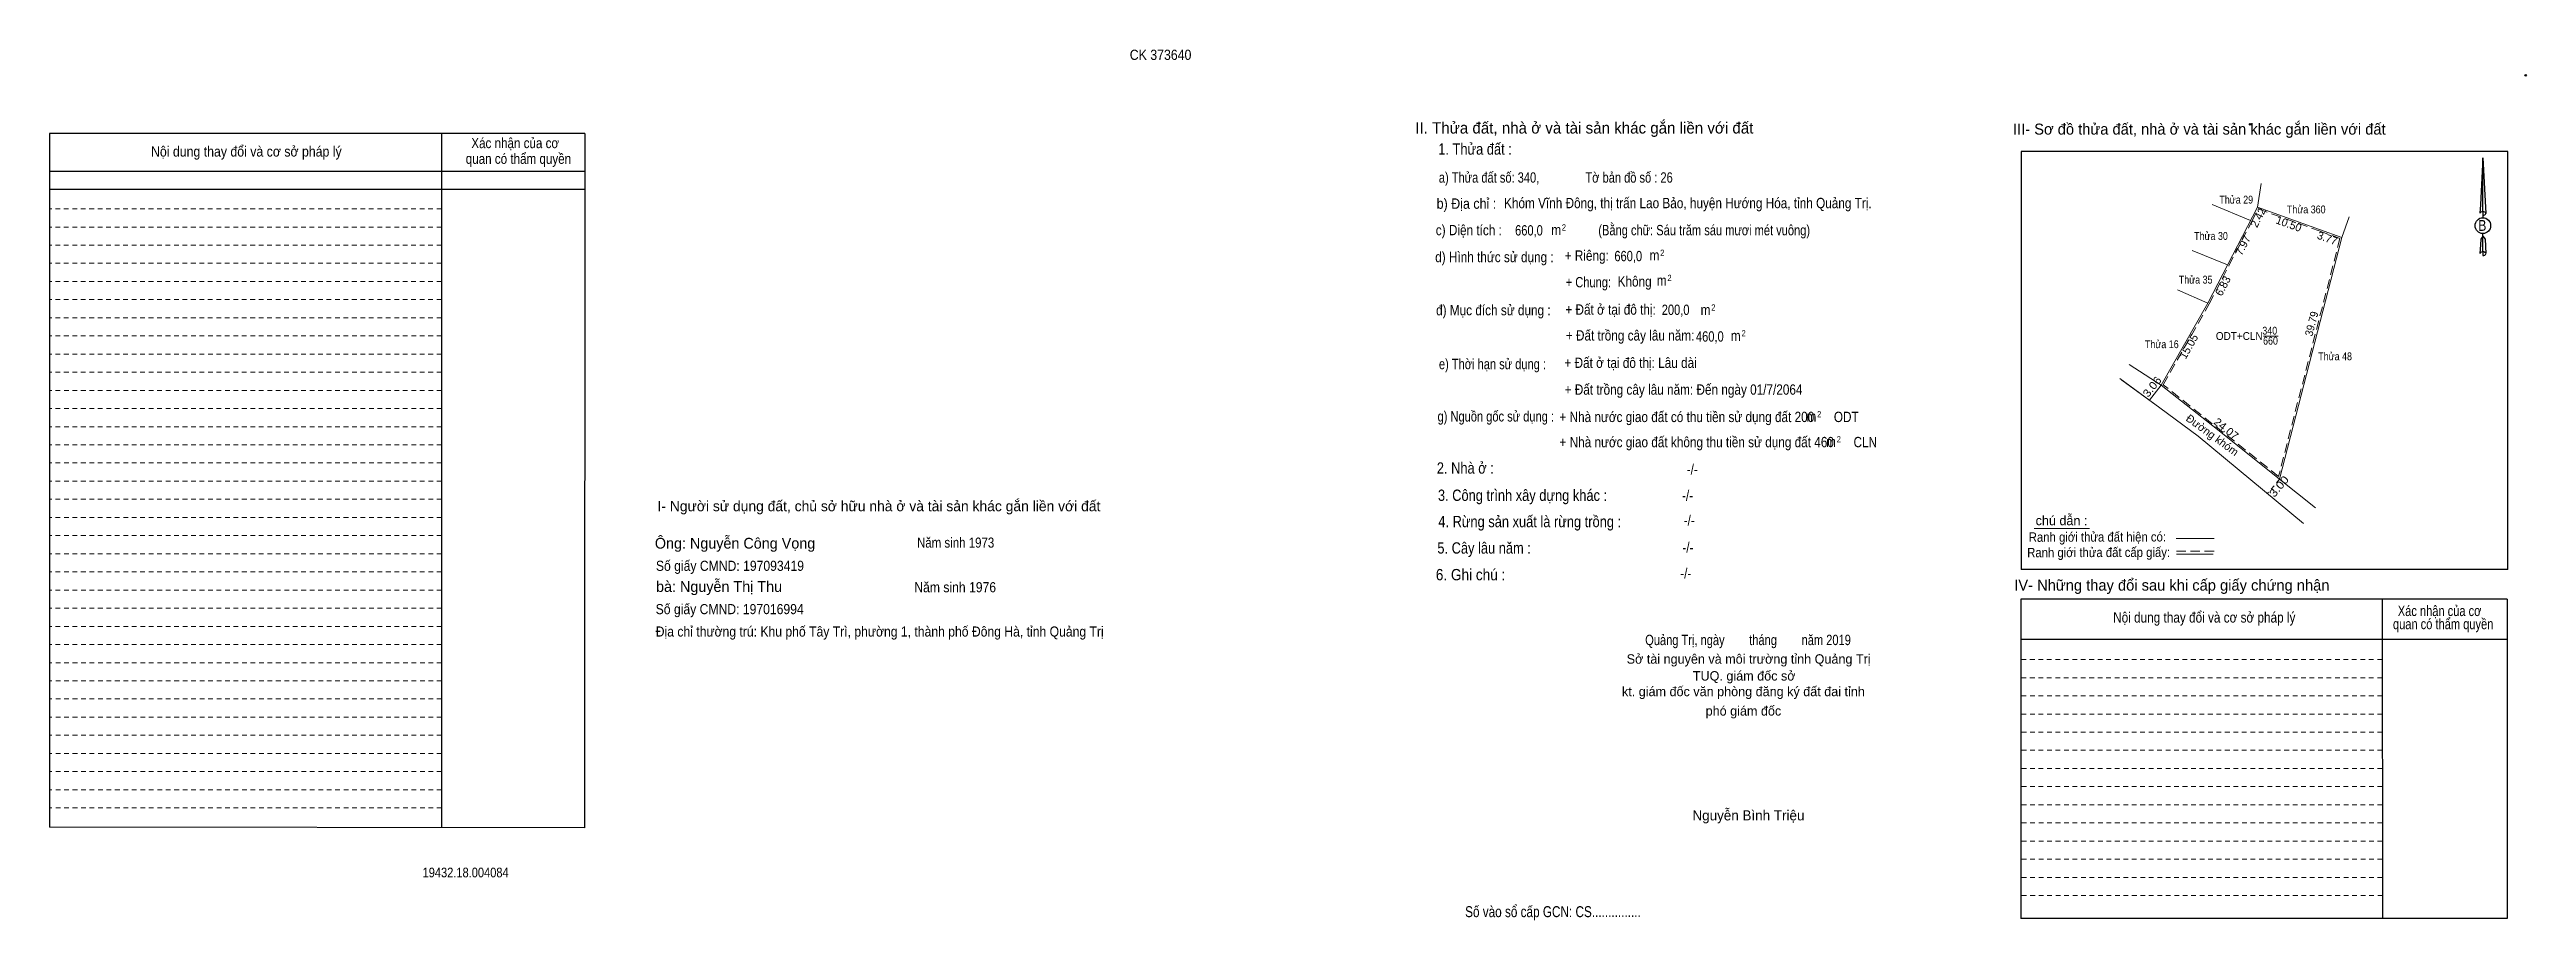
# Model space of a CAD drawing. Header units: metres. Extents: x 537626 to 538299, y 1837633 to 1837777.
# Drawn here: x 537625.6 to 538020.3, y 1837637.8 to 1837776.6 of the extents above; entities that cross this region are included whole.
import ezdxf
from ezdxf.enums import TextEntityAlignment as Align

# ---------------------------------------------------------------- set-up
doc = ezdxf.new("R2010")
doc.units = ezdxf.units.M
doc.header["$LTSCALE"] = 0.5
doc.header["$PDMODE"] = 32
doc.header["$PDSIZE"] = 0.25
doc.linetypes.add('MEDIUM_DASHED', pattern=[4.5, 3, -1.5])
doc.linetypes.add('SHORT_DASHED', pattern=[2.7, 1.5, -1.2])
for name, color, linetype, lineweight in [('17', 7, 'Continuous', 13), ('18', 7, 'Continuous', 25), ('2', 7, 'SHORT_DASHED', 13), ('28', 7, 'Continuous', 25), ('55', 7, 'Continuous', 13), ('8', 7, 'Continuous', 13)]:
    doc.layers.add(name, color=color, linetype=linetype, lineweight=lineweight)
doc.layers.add('40', color=7, linetype='Continuous')
doc.layers.add('5', color=7, linetype='Continuous')

msp = doc.modelspace()

# ---------------------------------------------------------------- texts
at = {"layer": '18'}
for s, height, p in [('II. Thửa đất, nhà ở và tài sản khác gắn liền với đất', 1.8, (537870.16, 1837763.23)), ('Sở tài nguyên và môi trường tỉnh Quảng Trị', 1.5, (537896.34, 1837678.75)), ('kt. giám đốc văn phòng đăng ký đất đai tỉnh', 1.5, (537895.505, 1837673.57)), ('TUQ. giám đốc sở', 1.5, (537895.63, 1837676.06)), ('phó giám đốc', 1.5, (537895.51, 1837670.48)), ('Nguyễn Bình Triệu', 1.6, (537896.31, 1837653.78))]:
    msp.add_text(s, height=height, dxfattribs=at).set_placement(p, align=Align.CENTER)
for s, height, width, p in [('1. Thửa đất :', 1.8, 0.85, (537852.745, 1837759.86)), ('b) Địa chỉ : ', 1.65, 0.9, (537851.65, 1837751.24)), ('c) Diện tích :                                                   ', 1.65, 0.85, (537865.045, 1837747.02)), ('660,0', 1.65, 0.8, (537861.335, 1837746.98)), (' m', 1.65, 0.85, (537865.415, 1837747.06)), ('2', 1, 0.75, (537866.905, 1837747.77)), ('B', 1.728, 0.85, (538013.235, 1837747.72)), ('d) Hình thức sử dụng :', 1.65, 0.85, (537855.835, 1837742.73)), ('+ Riêng: ', 1.65, 0.85, (537870.805, 1837742.96)), ('660,0', 1.65, 0.8, (537877.155, 1837742.88)), (' m', 1.65, 0.85, (537881.075, 1837743.02)), ('2', 1, 0.75, (537882.585, 1837743.73)), ('       + Chung:', 1.65, 0.8, (537869.085, 1837738.72)), ('Không', 1.65, 0.85, (537878.175, 1837738.84)), (' m', 1.65, 0.85, (537882.225, 1837739)), ('2', 1, 0.75, (537883.735, 1837739.72)), ('đ) Mục đích sử dụng :', 1.65, 0.85, (537855.665, 1837734.26)), ('+ Đất ở tại đô thị:', 1.65, 0.85, (537874.34, 1837734.36)), ('200,0', 1.65, 0.8, (537884.705, 1837734.32)), (' m', 1.65, 0.85, (537889.215, 1837734.3)), ('2', 1, 0.75, (537890.725, 1837735.01)), ('460,0', 1.65, 0.8, (537890.155, 1837730.07)), (' m', 1.65, 0.85, (537894.025, 1837730.19)), ('2', 1, 0.75, (537895.535, 1837730.9)), ('e) Thời hạn sử dụng :', 1.65, 0.8, (537855.52, 1837725.68)), ('+ Đất ở tại đô thị: Lâu dài', 1.65, 0.85, (537877.53, 1837725.88)), ('g) Nguồn gốc sử dụng :', 1.65, 0.8, (537856.05, 1837717.34)), (' m', 1.65, 0.85, (537906.075, 1837717.3)), ('2', 1, 0.75, (537907.585, 1837718.01)), (' m', 1.65, 0.85, (537909.195, 1837713.29)), ('2', 1, 0.75, (537910.705, 1837714)), ('2. Nhà ở :', 1.8, 0.85, (537851.195, 1837709.03)), ('3. Công trình xây dựng khác :', 1.8, 0.85, (537860.31, 1837704.69)), ('4. Rừng sản xuất là rừng trồng :', 1.8, 0.85, (537861.455, 1837700.5)), ('5. Cây lâu năm :', 1.8, 0.85, (537854.19, 1837696.29)), ('6. Ghi chú :', 1.8, 0.9, (537852.035, 1837692.04)), ('Quảng Trị, ngày        tháng        năm 2019', 1.65, 0.8, (537896.24, 1837681.71)), ('19432.18.004084', 1.55, 0.85, (537691.905, 1837644.7)), ('Số vào sổ cấp GCN: CS...............', 1.75, 0.8, (537865.16, 1837638.36))]:
    msp.add_text(s, height=height, dxfattribs=dict(at, width=width)).set_placement(p, align=Align.CENTER)
for s, width, p in [('a) Thửa đất số: 340,               Tờ bản đồ số : 26', 0.8, (537846.98, 1837755.4)), ('Khóm Vĩnh Đông, thị trấn Lao Bảo, huyện Hướng Hóa, tỉnh Quảng Trị.', 0.85, (537857.37, 1837751.33)), ('(Bằng chữ: Sáu trăm sáu mươi mét vuông)', 0.8, (537872.39, 1837747.01)), ('+ Đất trồng cây lâu năm:', 0.85, (537867.21, 1837730.24)), ('+ Đất trồng cây lâu năm: Đến ngày 01/7/2064', 0.85, (537867.02, 1837721.61)), ('+ Nhà nước giao đất có thu tiền sử dụng đất 200      ODT', 0.85, (537866.19, 1837717.25)), ('+ Nhà nước giao đất không thu tiền sử dụng đất 460      CLN', 0.85, (537866.2, 1837713.24))]:
    msp.add_text(s, height=1.65, dxfattribs=dict(at, width=width)).set_placement(p)
at = {"layer": '2'}
for s, width, p in [('Xác nhận của cơ', 0.85, (537699.805, 1837760.9)), ('Xác nhận của cơ', 0.85, (537699.805, 1837760.9)), ('Nội dung thay đổi và cơ sở pháp lý', 0.9, (537656.97, 1837759.56)), ('Nội dung thay đổi và cơ sở pháp lý', 0.9, (537656.97, 1837759.56)), (' quan có thẩm quyền', 0.85, (537700.065, 1837758.4)), (' quan có thẩm quyền', 0.85, (537700.065, 1837758.4))]:
    msp.add_text(s, height=1.63, dxfattribs=dict(at, width=width)).set_placement(p, align=Align.CENTER)
at = {"layer": '28'}
for s, height, p in [('III- Sơ đồ thửa đất, nhà ở và tài sản khác gắn liền với đất', 1.75, (537968.15, 1837763.06)), ('I- Người sử dụng đất, chủ sở hữu nhà ở và tài sản khác gắn liền với đất', 1.653, (537757.765, 1837703.04)), ('IV- Những thay đổi sau khi cấp giấy chứng nhận', 1.75, (537963.775, 1837690.39))]:
    msp.add_text(s, height=height, dxfattribs=at).set_placement(p, align=Align.CENTER)
for s, height, width, p in [('-/-', 1.65, 0.85, (537887.365, 1837708.9)), ('-/-', 1.65, 0.85, (537886.605, 1837704.72)), ('-/-', 1.65, 0.85, (537886.875, 1837700.77)), ('Năm sinh 1973', 1.61, 0.85, (537769.985, 1837697.24)), ('-/-', 1.65, 0.85, (537886.665, 1837696.44)), ('Năm sinh 1976', 1.61, 0.9, (537769.915, 1837690.13)), ('-/-', 1.65, 0.85, (537886.325, 1837692.32)), ('Nội dung thay đổi và cơ sở pháp lý', 1.65, 0.85, (537968.94, 1837685.3)), ('Xác nhận của cơ', 1.65, 0.8, (538006.435, 1837686.34)), (' quan có thẩm quyền', 1.65, 0.8, (538006.755, 1837684.25))]:
    msp.add_text(s, height=height, dxfattribs=dict(at, width=width)).set_placement(p, align=Align.CENTER)
for s, p in [('Ông: Nguyễn Công Vọng', (537722.06, 1837697.09)), ('bà: Nguyễn Thị Thu', (537722.25, 1837690.19))]:
    msp.add_text(s, height=1.71, dxfattribs=at).set_placement(p)
at = {"layer": '28', "width": 0.9}
for s, p in [('Số giấy CMND: 197093419', (537722.23, 1837693.54)), ('Số giấy CMND: 197016994', (537722.19, 1837686.64)), ('Địa chỉ thường trú: Khu phố Tây Trì, phường 1, thành phố Đông Hà, tỉnh Quảng Trị', (537722.2, 1837683.07))]:
    msp.add_text(s, height=1.61, dxfattribs=at).set_placement(p)
at = {"layer": '40', "width": 0.9}
msp.add_text('CK 373640', height=1.63, dxfattribs=at).set_placement((537802.64, 1837774.96), align=Align.CENTER)
at = {"layer": '55'}
msp.add_text('chú dẫn :', height=1.5, rotation=359.974, dxfattribs=at).set_placement((537946.1947, 1837700.8078), align=Align.CENTER)
at = {"layer": '55', "width": 0.9}
for s, p in [('Ranh giới thửa đất hiện có:', (537951.9082, 1837698.1949)), ('Ranh giới thửa đất cấp giấy:', (537952.1082, 1837695.7359))]:
    msp.add_text(s, height=1.5, rotation=0.135, dxfattribs=at).set_placement(p, align=Align.CENTER)
at = {"layer": '8'}
for s, width, p in [('Thửa 29', 0.85, (537974.03, 1837752.07)), ('Thửa 360', 0.85, (537985.185, 1837750.51)), ('Thửa 30', 0.85, (537970.01, 1837746.28)), ('Thửa 35', 0.85, (537967.565, 1837739.32)), ('Thửa 16', 0.85, (537962.175, 1837729.03)), ('ODT+CLN', 0.95, (537974.51, 1837730.34)), ('340', 0.85, (537979.37, 1837731.19)), ('660', 0.85, (537979.49, 1837729.59)), ('Thửa 48', 0.85, (537989.785, 1837727.1))]:
    msp.add_text(s, height=1.25, dxfattribs=dict(at, width=width)).set_placement(p, align=Align.CENTER)
for s, rotation, p in [('2.42', 62.694, (537978.079, 1837749.5683)), ('10.50', 340.185, (537982.1931, 1837748.237)), ('7.97', 62.6, (537975.644, 1837745.1224)), ('3.77', 340.173, (537988.333, 1837745.9645)), ('6.83', 62.648, (537972.4674, 1837738.6528)), ('15.05', 60.453, (537967.0054, 1837728.9918)), ('Đường khóm', 323.779, (537969.8557, 1837714.6751))]:
    msp.add_text(s, height=1.25, rotation=rotation, dxfattribs=at).set_placement(p, align=Align.CENTER)
for s, rotation, width, p in [('39.79', 75.548, 0.95, (537986.6507, 1837732.764)), ('3.06', 51.633, 1.1, (537961.1133, 1837722.4921)), ('24.07', 321.511, 1.05, (537972.046, 1837715.6899)), ('3.00', 49.999, 1.15, (537981.3204, 1837706.5983))]:
    msp.add_text(s, height=1.25, rotation=rotation, dxfattribs=dict(at, width=width)).set_placement(p, align=Align.CENTER)

# ---------------------------------------------------------------- linework, layer by layer
at = {"layer": '17'}
for p, q in [((537964.44, 1837698.7), (537970.54, 1837698.7)), ((537964.5, 1837696.22), (537970.35, 1837696.22)), ((537964.5, 1837696.22), (537970.35, 1837696.22))]:
    msp.add_line(p, q, dxfattribs=at)
at = {"layer": '17', "linetype": 'MEDIUM_DASHED'}
msp.add_line((537964.49, 1837696.66), (537970.49, 1837696.66), dxfattribs=at)
at = {"layer": '18'}
for p, q in [((538013.31, 1837759.35), (538013.78, 1837750.51)), ((538013.31, 1837759.35), (538013.78, 1837750.51)), ((538013.31, 1837759.35), (538013.78, 1837750.51)), ((538012.93, 1837751.89), (538012.85, 1837750.53)), ((538013.31, 1837750.81), (538013.31, 1837750.47)), ((538013.31, 1837750.47), (538013.31, 1837750.21)), ((538013.31, 1837750.21), (538013.31, 1837749.87)), ((538013.31, 1837750.21), (538013.31, 1837749.87)), ((538013.31, 1837750.21), (538013.31, 1837749.87)), ((538013.78, 1837750.51), (538013.78, 1837750.53)), ((538013.31, 1837746.89), (538013.31, 1837747.29)), ((538013.31, 1837746.89), (538013.31, 1837747.29)), ((538013.31, 1837746.89), (538013.31, 1837747.29)), ((538013.31, 1837746.89), (538013.67, 1837746.41)), ((538013.31, 1837746.89), (538013.67, 1837746.41)), ((538013.31, 1837746.89), (538013.67, 1837746.41)), ((538013.67, 1837746.41), (538013.78, 1837744.09)), ((538013.67, 1837746.41), (538013.78, 1837744.09)), ((538013.67, 1837746.41), (538013.78, 1837744.09)), ((538013.31, 1837744.39), (538013.31, 1837744.05)), ((538013.31, 1837744.05), (538013.31, 1837743.79)), ((538013.78, 1837744.09), (538013.78, 1837744.11))]:
    msp.add_line(p, q, dxfattribs=at)
for points in [[(538013.31, 1837750.81), (538013.31, 1837759.35), (538012.93, 1837751.89)], [(538013.31, 1837744.39), (538013.31, 1837746.89), (538012.99, 1837746.41), (538012.93, 1837745.47), (538012.85, 1837744.11)]]:
    msp.add_lwpolyline(points, dxfattribs=at)
msp.add_ellipse((538013.3267, 1837748.5585), major_axis=(0, 1.258), ratio=0.983453, dxfattribs=at)
for centre, start_param, end_param in [((538013.3271, 1837750.497), 1.57079633, 3.07445202), ((538013.3271, 1837750.497), 0.06714063, 1.57079633), ((538013.3271, 1837750.497), 4.71238898, 6.28318531), ((538013.3271, 1837744.0765), 2.49106941, 3.07427841), ((538013.3271, 1837744.0765), 1.57079633, 2.49106941), ((538013.3271, 1837744.0765), 0.06714063, 1.57079633), ((538013.3271, 1837744.0765), 4.71238898, 6.28318531)]:
    msp.add_ellipse(centre, major_axis=(0.4535, 0), ratio=0.655448, start_param=start_param, end_param=end_param, dxfattribs=at)
at = {"layer": '2', "linetype": 'Continuous', "lineweight": 25}
for p, q in [((537710.89, 1837763.21), (537625.62, 1837763.21)), ((537625.62, 1837763.21), (537625.62, 1837652.69)), ((537688.05, 1837763.21), (537688.08, 1837652.61)), ((537710.89, 1837757.18), (537625.73, 1837757.18)), ((537710.89, 1837754.29), (537625.73, 1837754.29))]:
    msp.add_line(p, q, dxfattribs=at)
at = {"layer": '2'}
for p, q in [((537688.05, 1837751.23), (537625.61, 1837751.23)), ((537688.05, 1837748.33), (537625.61, 1837748.33)), ((537688.05, 1837748.33), (537625.62, 1837748.33)), ((537688.05, 1837745.44), (537625.62, 1837745.44)), ((537688.05, 1837742.55), (537625.62, 1837742.55)), ((537688.05, 1837739.65), (537625.62, 1837739.65)), ((537688.05, 1837736.76), (537625.62, 1837736.76)), ((537688.05, 1837733.87), (537625.62, 1837733.87)), ((537688.06, 1837730.97), (537625.62, 1837730.97)), ((537688.06, 1837728.09), (537625.62, 1837728.09)), ((537688.06, 1837725.19), (537625.62, 1837725.19)), ((537688.07, 1837722.3), (537625.62, 1837722.3)), ((537688.07, 1837719.41), (537625.62, 1837719.41)), ((537688.07, 1837716.51), (537625.62, 1837716.51)), ((537688.07, 1837713.62), (537625.62, 1837713.62)), ((537688.07, 1837710.73), (537625.62, 1837710.73)), ((537688.07, 1837707.83), (537625.62, 1837707.83)), ((537688.07, 1837704.95), (537625.62, 1837704.95)), ((537688.07, 1837702.05), (537625.62, 1837702.05)), ((537688.07, 1837699.16), (537625.62, 1837699.16)), ((537688.07, 1837696.27), (537625.62, 1837696.27)), ((537688.07, 1837693.37), (537625.62, 1837693.37)), ((537688.08, 1837690.48), (537625.62, 1837690.48)), ((537688.08, 1837687.59), (537625.62, 1837687.59)), ((537688.08, 1837684.69), (537625.62, 1837684.69)), ((537688.08, 1837681.8), (537625.62, 1837681.8)), ((537688.09, 1837678.91), (537625.62, 1837678.91)), ((537688.09, 1837676.01), (537625.62, 1837676.01)), ((537997.27, 1837676.51), (537939.71, 1837676.51)), ((537688.09, 1837673.13), (537625.62, 1837673.13)), ((537997.28, 1837673.63), (537939.71, 1837673.63)), ((537688.09, 1837670.23), (537625.62, 1837670.23)), ((537688.09, 1837667.34), (537625.62, 1837667.34)), ((537997.28, 1837670.73), (537939.71, 1837670.73)), ((537997.29, 1837667.84), (537939.71, 1837667.84)), ((537688.09, 1837664.45), (537625.62, 1837664.45)), ((537997.29, 1837664.95), (537939.71, 1837664.95)), ((537688.09, 1837661.55), (537625.62, 1837661.55)), ((537997.29, 1837662.05), (537939.71, 1837662.05)), ((537997.29, 1837659.16), (537939.71, 1837659.16)), ((537688.09, 1837658.66), (537625.62, 1837658.66)), ((537688.09, 1837655.77), (537625.62, 1837655.77)), ((537997.3, 1837656.27), (537939.71, 1837656.27)), ((537997.31, 1837653.37), (537939.71, 1837653.37)), ((537997.31, 1837650.49), (537939.71, 1837650.49)), ((537997.31, 1837647.59), (537939.71, 1837647.59)), ((537997.31, 1837644.7), (537939.71, 1837644.7)), ((537997.32, 1837641.81), (537939.71, 1837641.81))]:
    msp.add_line(p, q, dxfattribs=at)
at = {"layer": '2', "linetype": 'Continuous', "lineweight": 25}
msp.add_lwpolyline([(537710.89, 1837763.21), (537710.84, 1837652.58), (537625.62, 1837652.69)], dxfattribs=at)
at = {"layer": '28'}
for p, q in [((537939.77, 1837760.39), (537939.77, 1837693.75)), ((538017.29, 1837693.75), (537939.77, 1837693.75)), ((537997.27, 1837689.05), (537997.32, 1837638.17)), ((538017.22, 1837689.05), (538017.19, 1837638.17)), ((538017.21, 1837682.59), (537939.71, 1837682.59)), ((538017.19, 1837638.17), (537939.71, 1837638.17))]:
    msp.add_line(p, q, dxfattribs=at)
at = {"layer": '28', "linetype": 'SHORT_DASHED', "lineweight": 13}
msp.add_line((537997.27, 1837679.41), (537939.71, 1837679.41), dxfattribs=at)
at = {"layer": '28'}
for points in [[(538017.29, 1837693.75), (538017.29, 1837760.39), (537939.77, 1837760.39)], [(538017.22, 1837689.05), (537939.71, 1837689.05), (537939.71, 1837638.17)]]:
    msp.add_lwpolyline(points, dxfattribs=at)
msp.add_point((537976.25, 1837764.71), dxfattribs=at)
at = {"layer": '5'}
msp.add_point((538020.15, 1837772.51), dxfattribs=at)
at = {"layer": '55'}
msp.add_line((537941.84, 1837700.27), (537950.65, 1837700.27), dxfattribs=at)
at = {"layer": '8'}
for p, q in [((537977.43, 1837751.52), (537978.01, 1837755.25)), ((537969.51, 1837736.22), (537977.43, 1837751.52)), ((537970.19, 1837751.9), (537976.32, 1837749.37)), ((537987.31, 1837747.96), (537977.43, 1837751.52)), ((537992.05, 1837749.98), (537990.86, 1837746.68)), ((537987.31, 1837747.96), (537990.86, 1837746.68)), ((537972.65, 1837742.29), (537967.01, 1837744.6)), ((537964.65, 1837738.34), (537969.51, 1837736.22)), ((537969.51, 1837736.22), (537962.09, 1837723.13)), ((537978.36, 1837730.96), (537980.69, 1837730.96)), ((537956.98, 1837726.42), (537962.09, 1837723.13)), ((537955.79, 1837723.95), (537961.84, 1837719.52)), ((537960.19, 1837720.73), (537962.09, 1837723.13)), ((537971.04, 1837716.05), (537962.09, 1837723.13)), ((537961.84, 1837719.52), (537967.97, 1837715.03)), ((537967.97, 1837715.03), (537984.75, 1837701.07)), ((537980.93, 1837708.15), (537971.04, 1837716.05)), ((537980.93, 1837708.15), (537986.65, 1837703.58))]:
    msp.add_line(p, q, dxfattribs=at)
at = {"layer": '8', "linetype": 'SHORT_DASHED'}
msp.add_line((537980.93, 1837708.15), (537979, 1837705.85), dxfattribs=at)
at = {"layer": '8', "linetype": 'MEDIUM_DASHED'}
msp.add_lwpolyline([(537977.55, 1837751.21), (537987.23, 1837747.72), (537990.56, 1837746.52), (537980.78, 1837708.59), (537962.41, 1837723.19), (537969.73, 1837736.1), (537972.87, 1837742.18), (537976.54, 1837749.26)], close=True, dxfattribs=at)
at = {"layer": '8'}
for points in [[(537987.31, 1837747.96), (537990.86, 1837746.68), (537980.93, 1837708.15)], [(537955.47, 1837724.19), (537961.84, 1837719.52), (537967.97, 1837715.03)]]:
    msp.add_lwpolyline(points, dxfattribs=at)

msp.set_redraw_order([(e.dxf.handle, doc.entitydb.next_handle()) for e in msp.query("TEXT MTEXT ATTDEF DIMENSION ARC_DIMENSION")])  # texts and dimensions are drawn at this point

doc.saveas('drawing.dxf')
